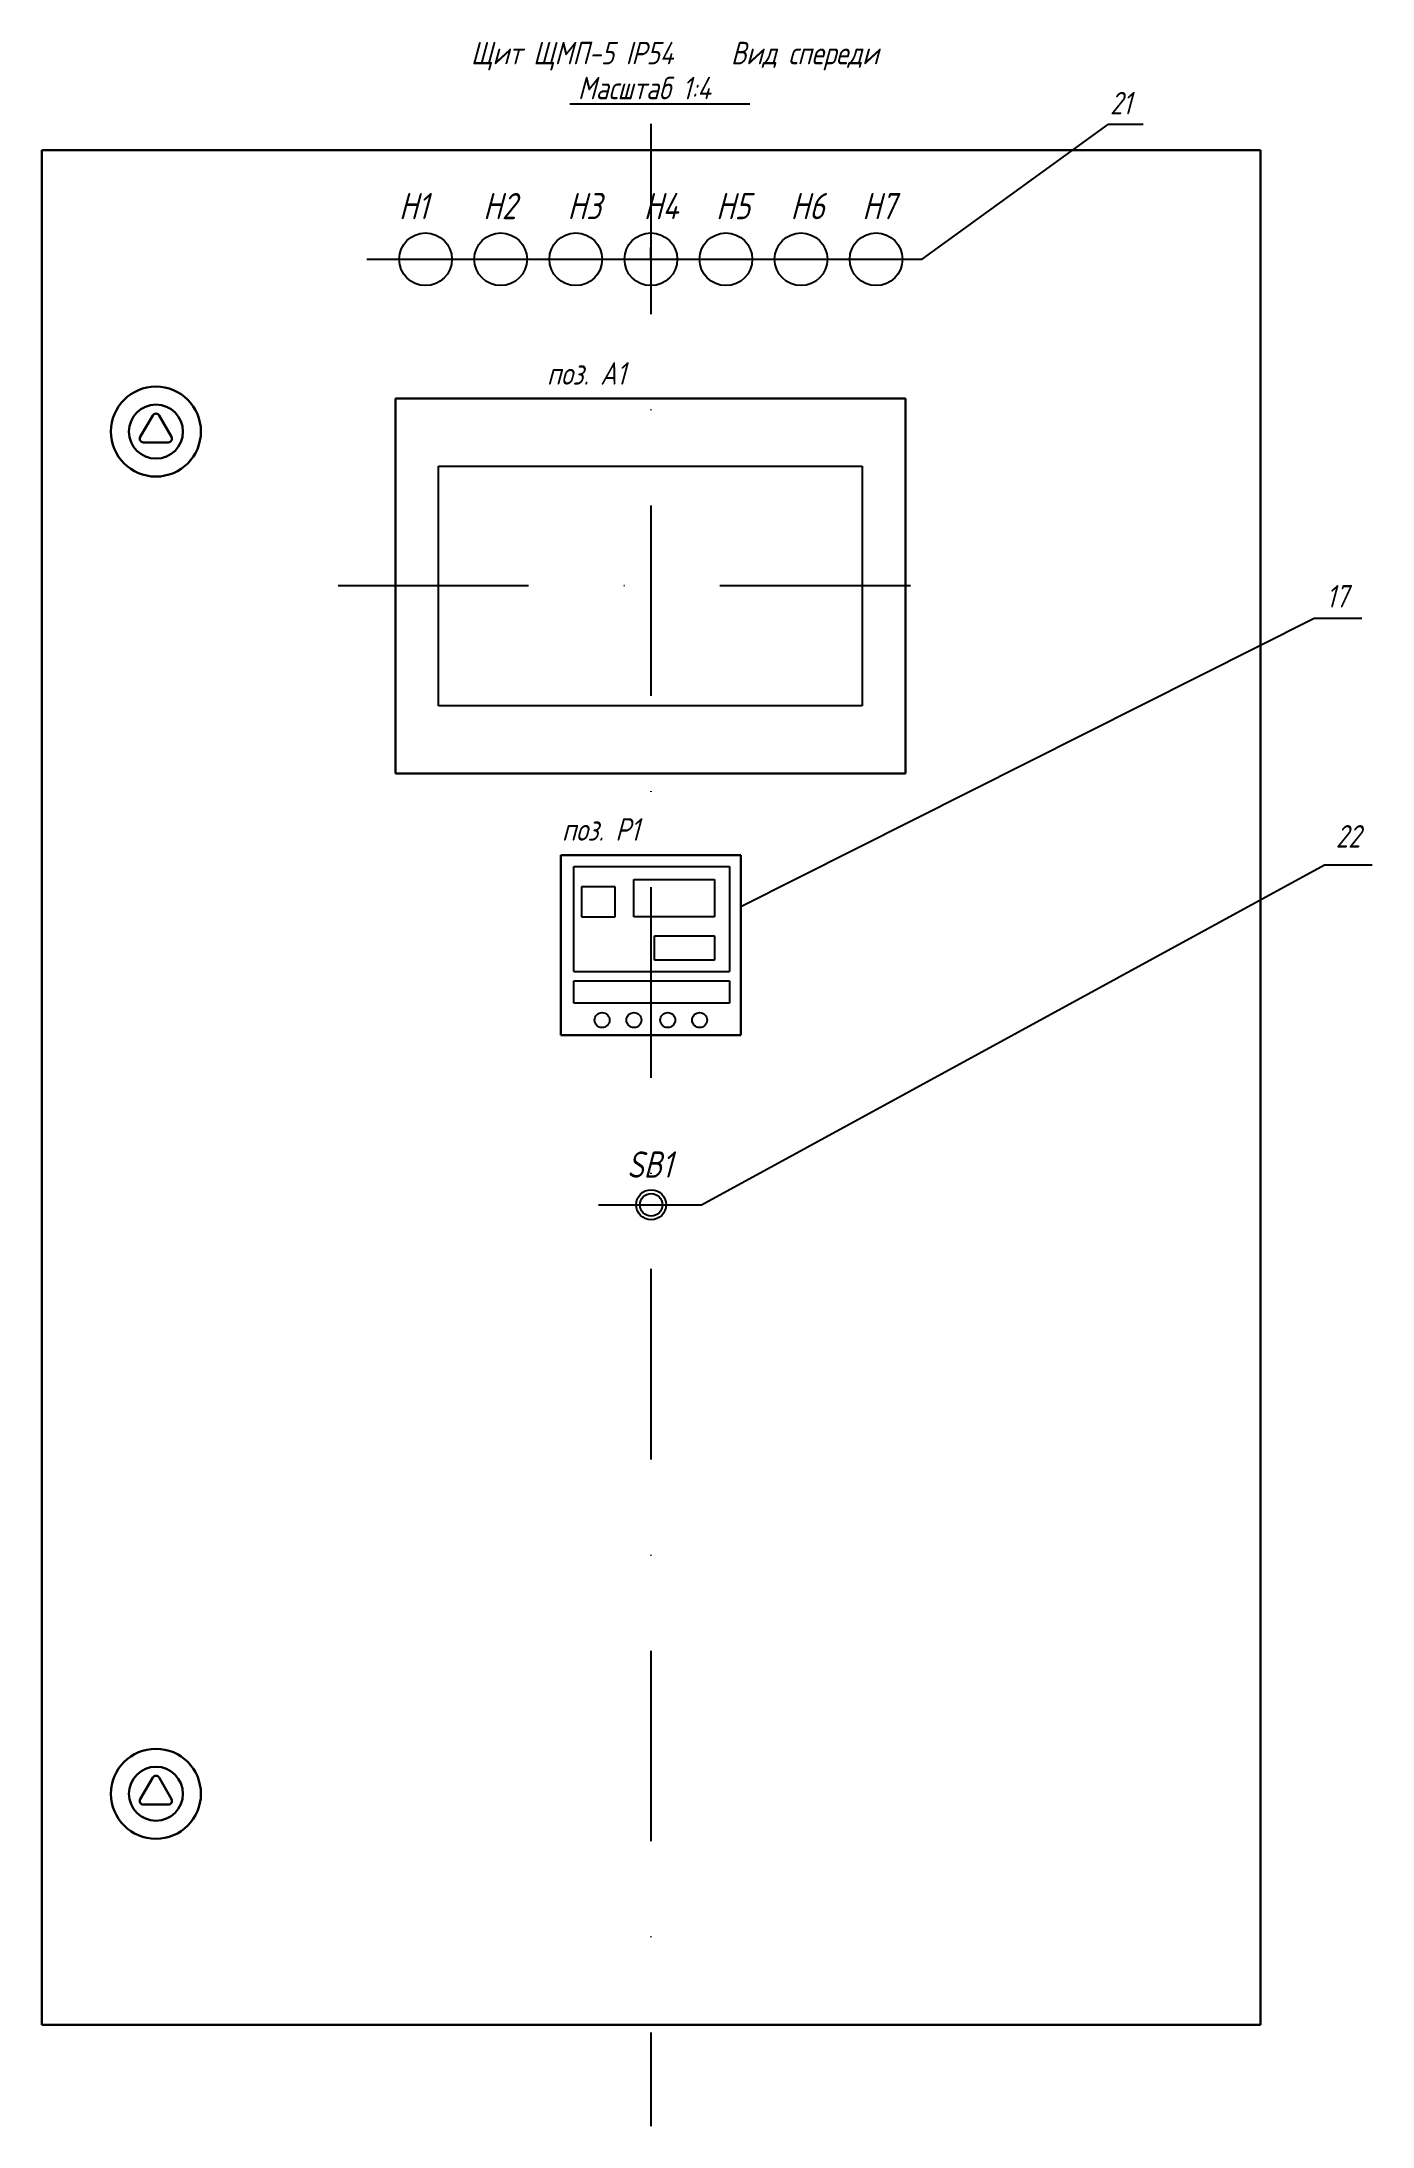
# Model space of a CAD drawing. Header units: millimetres. Extents: x 1012 to 5632, y 4 to 1530.
# Drawn here: x 2291.6 to 2469, y 1221.1 to 1499 of the extents above; entities that cross this region are included whole.
import ezdxf

# ---------------------------------------------------------------- set-up
doc = ezdxf.new("R2010")
doc.units = ezdxf.units.MM
doc.linetypes.add('DASHDOTX2', pattern=[50.8, 25.4, -12.7, 0, -12.7])
doc.layers.add('АСУТП', color=7, linetype='Continuous')
doc.layers.add('ссылки', color=7, linetype='Continuous')
doc.styles.add('GOST тип А', font='GOST_A.TTF', dxfattribs={"oblique": 15})
doc.styles.get("Standard").update_dxf_attribs({"font": 'GOST_A.TTF', "width": 0.8, "oblique": 15, "height": 3})

msp = doc.modelspace()

# ---------------------------------------------------------------- texts
at = {"color": 7, "style": 'GOST тип А', "oblique": 15}
for s, p in [('Н1', (2339.2598, 1475.3611)), ('Н2', (2350.4821, 1475.3611)), ('Н3', (2361.7313, 1475.3611)), ('Н4', (2371.8923, 1475.3611)), ('Н5', (2381.5295, 1475.3611)), ('Н6', (2391.4656, 1475.3611)), ('Н7', (2401.0282, 1475.3611)), ('SB1', (2369.6687, 1347.5566))]:
    msp.add_text(s, height=3.5, dxfattribs=at).set_placement(p)
at = {"color": 7, "lineweight": 0, "oblique": 15}
msp.add_text('поз. A1', height=3, dxfattribs=at).set_placement((2358.9955, 1453.2952))
at = {"color": 7, "linetype": 'Continuous', "lineweight": 0, "oblique": 15}
msp.add_text('поз. Р1', height=3, dxfattribs=at).set_placement((2360.9995, 1392.4854))
at = {"layer": 'ссылки', "color": 7, "oblique": 15}
for s, p in [('Щит ЩМП-5 IP54     Вид спереди', (2348.868, 1496.0099)), ('Масштаб 1:4', (2363.1202, 1491.3453)), ('21', (2434.0705, 1489.3395)), ('17', (2462.9055, 1423.5777)), ('22', (2464.1673, 1391.5701))]:
    msp.add_text(s, height=3, dxfattribs=at).set_placement(p)

# ---------------------------------------------------------------- linework, layer by layer
at = {"color": 7}
for p, q in [((2362.0634, 1490.7275), (2386.0416, 1490.7275)), ((2409.036, 1470.0134), (2433.8625, 1488.0506)), ((2433.8625, 1488.0506), (2438.4995, 1488.0506)), ((2372.8546, 1470.0134), (2372.8546, 1471.5975)), ((2334.9714, 1470.0134), (2409.036, 1470.0134)), ((2356.4534, 1470.0134), (2387.703, 1470.0134)), ((2356.4534, 1470.0134), (2372.8546, 1470.0134)), ((2338.7918, 1451.4505), (2338.7918, 1401.4505)), ((2384.8546, 1383.705), (2461.2769, 1422.1702)), ((2461.2769, 1422.1702), (2467.6345, 1422.1702)), ((2360.8546, 1378.5629), (2360.8546, 1390.5629)), ((2384.8546, 1390.5629), (2384.8546, 1366.5629)), ((2362.6046, 1389.0629), (2383.3546, 1389.0629)), ((2362.6046, 1375.0629), (2362.6046, 1389.0629)), ((2370.6046, 1387.3129), (2381.3546, 1387.3129)), ((2370.6046, 1382.3129), (2370.6046, 1387.3129)), ((2379.6046, 1343.9409), (2462.6908, 1389.2489)), ((2381.3546, 1387.3129), (2381.3546, 1382.3129)), ((2383.3546, 1389.0629), (2383.3546, 1375.0629)), ((2462.6908, 1389.2489), (2469.0484, 1389.2489)), ((2368.1046, 1386.3129), (2363.6046, 1386.3129)), ((2363.6046, 1386.3129), (2363.6046, 1384.0629)), ((2363.6046, 1386.0629), (2363.6046, 1382.3129)), ((2368.1046, 1382.3129), (2368.1046, 1386.3129)), ((2363.6046, 1382.3129), (2368.1046, 1382.3129)), ((2381.3546, 1382.3129), (2370.6046, 1382.3129)), ((2373.3546, 1379.8129), (2381.3546, 1379.8129)), ((2373.3546, 1376.5629), (2373.3546, 1379.8129)), ((2381.3546, 1379.8129), (2381.3546, 1376.5629)), ((2381.3546, 1376.5629), (2373.3546, 1376.5629)), ((2362.6046, 1375.0629), (2383.3546, 1375.0629)), ((2362.6046, 1370.8129), (2362.6046, 1373.8129)), ((2362.6046, 1373.8129), (2383.3546, 1373.8129)), ((2383.3546, 1373.8129), (2383.3546, 1370.8129)), ((2383.3546, 1370.8129), (2362.6046, 1370.8129)), ((2365.8546, 1343.9409), (2379.6046, 1343.9409))]:
    msp.add_line(p, q, dxfattribs=at)
at = {"color": 7, "linetype": 'DASHDOTX2'}
for p, q in [((2372.8546, 1488.0817), (2372.8546, 1221.0576)), ((2331.1579, 1426.5016), (2418.0266, 1426.5016))]:
    msp.add_line(p, q, dxfattribs=at)
at = {"color": 7, "lineweight": 30}
for p, q in [((2291.6358, 1234.5802), (2291.6358, 1484.5802)), ((2291.6358, 1484.5802), (2454.1358, 1484.5802)), ((2454.1358, 1484.5802), (2454.1358, 1234.5802)), ((2304.7854, 1446.3206), (2306.4482, 1449.2006)), ((2307.2796, 1449.2006), (2308.9423, 1446.3206)), ((2308.5267, 1445.6006), (2305.2011, 1445.6006)), ((2360.8546, 1390.5629), (2384.8546, 1390.5629)), ((2360.8546, 1366.5629), (2360.8546, 1390.5629)), ((2384.8546, 1390.5629), (2384.8546, 1366.5629)), ((2384.8546, 1366.5629), (2360.8546, 1366.5629)), ((2304.7854, 1264.6785), (2306.4482, 1267.5585)), ((2307.2796, 1267.5585), (2308.9423, 1264.6785)), ((2308.5267, 1263.9585), (2305.2011, 1263.9585)), ((2454.1358, 1234.5802), (2291.6358, 1234.5802))]:
    msp.add_line(p, q, dxfattribs=at)
at = {"color": 7}
for centre, radius in [((2342.8203, 1470.0134), 3.5149), ((2352.8317, 1470.0134), 3.5149), ((2362.8432, 1470.0134), 3.5149), ((2372.8546, 1470.0134), 3.5149), ((2382.866, 1470.0134), 3.5149), ((2392.8775, 1470.0134), 3.5149), ((2402.8889, 1470.0134), 3.5149), ((2366.3546, 1368.5629), 1), ((2370.6046, 1368.5629), 1), ((2375.1046, 1368.5629), 1), ((2379.3546, 1368.5629), 1), ((2372.8906, 1343.9409), 2), ((2372.8906, 1343.9409), 1.5)]:
    msp.add_circle(centre, radius, dxfattribs=at)
at = {"color": 7, "lineweight": 30}
for centre, radius in [((2306.8639, 1447.0406), 6), ((2306.8639, 1447.0406), 3.6), ((2306.8639, 1265.3985), 6), ((2306.8639, 1265.3985), 3.6)]:
    msp.add_circle(centre, radius, dxfattribs=at)
for centre, start, end in [((2306.8639, 1448.9606), 30, 150), ((2305.2011, 1446.0806), 150, 270), ((2308.5267, 1446.0806), 270, 30), ((2306.8639, 1267.3185), 30, 150), ((2305.2011, 1264.4385), 150, 270), ((2308.5267, 1264.4385), 270, 30)]:
    msp.add_arc(centre, 0.48, start, end, dxfattribs=at)
at = {"layer": 'АСУТП', "color": 7, "lineweight": 30}
for p, q in [((2338.7918, 1451.4505), (2406.7918, 1451.4505)), ((2338.7918, 1401.4505), (2338.7918, 1451.4505)), ((2406.7918, 1451.4505), (2406.7918, 1401.4505)), ((2406.7918, 1401.4505), (2338.7918, 1401.4505))]:
    msp.add_line(p, q, dxfattribs=at)
at = {"layer": 'АСУТП', "color": 7}
for p, q in [((2338.7918, 1451.4505), (2338.7918, 1401.4505)), ((2344.5418, 1442.4505), (2401.0418, 1442.4505)), ((2344.5418, 1410.4505), (2344.5418, 1442.4505)), ((2401.0418, 1442.4505), (2401.0418, 1410.4505)), ((2401.0418, 1410.4505), (2344.5418, 1410.4505))]:
    msp.add_line(p, q, dxfattribs=at)

msp.set_redraw_order([(e.dxf.handle, doc.entitydb.next_handle()) for e in msp.query("TEXT MTEXT ATTDEF DIMENSION ARC_DIMENSION")])  # texts and dimensions are drawn at this point

doc.saveas('drawing.dxf')
